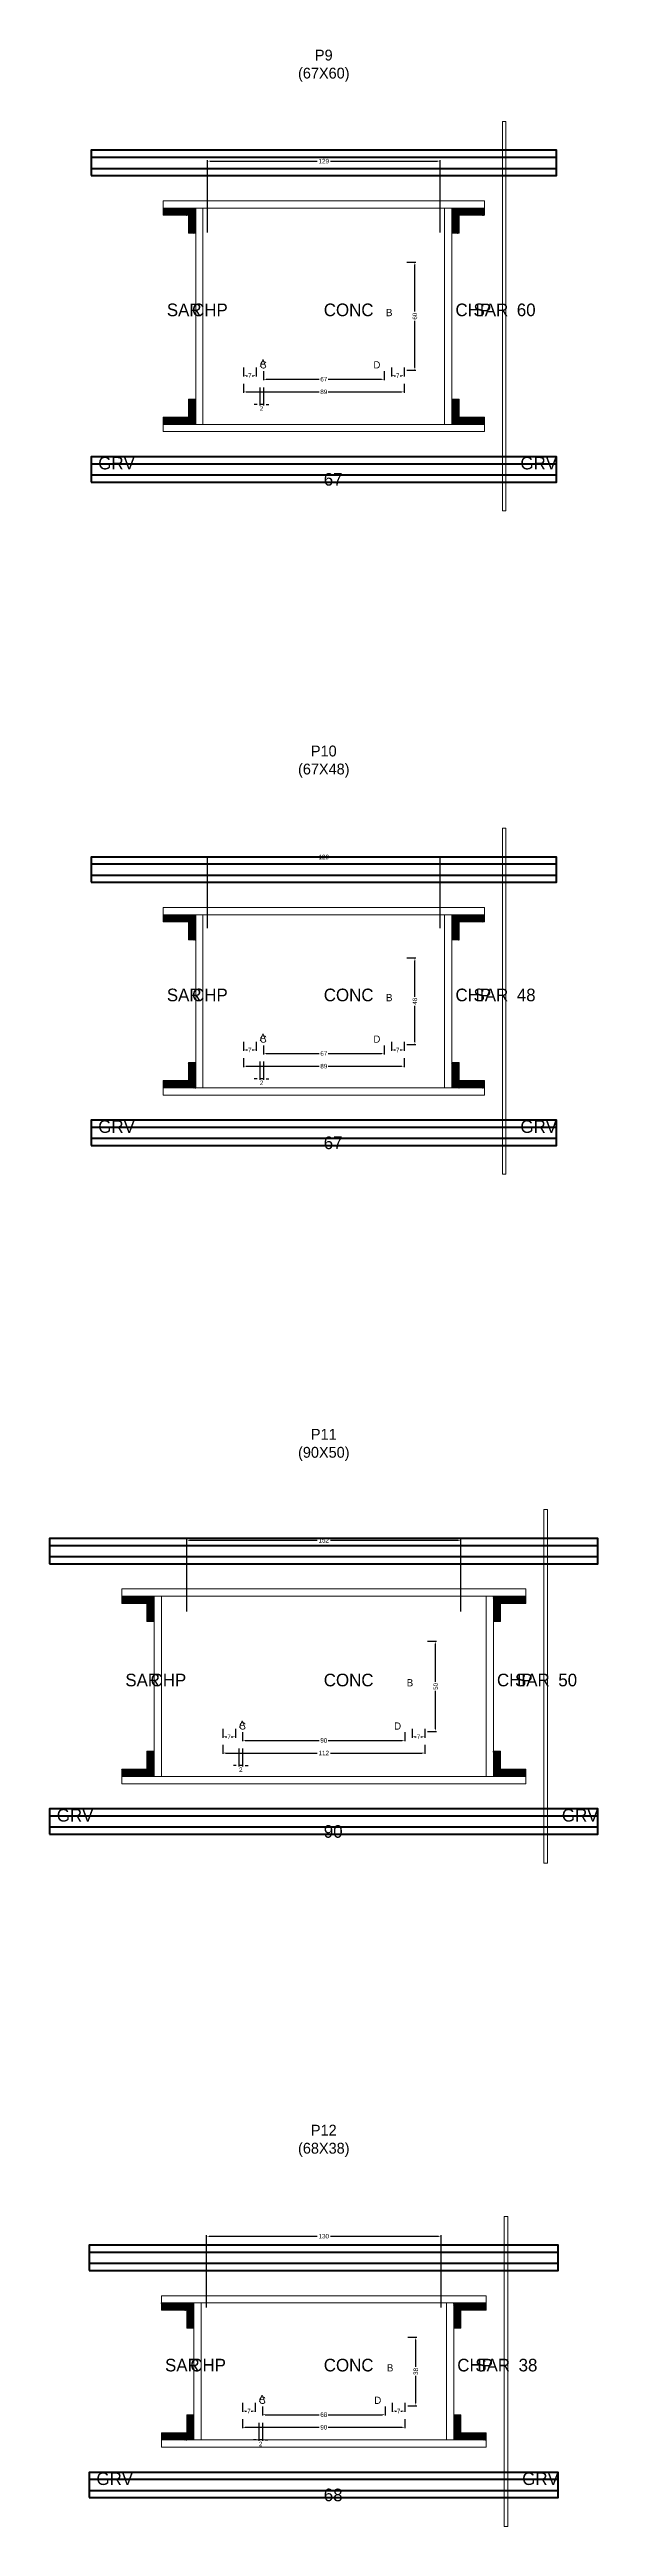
# Model space of a CAD drawing. Header units: centimetres. Extents: x -8500 to 4121, y -7606 to 295.
# Drawn here: x -152 to 152, y -4126 to -2752 of the extents above; entities that cross this region are included whole.
import ezdxf

# ---------------------------------------------------------------- set-up
doc = ezdxf.new("R2010")
doc.units = ezdxf.units.CM
for name, color, linetype in [('COTA', 241, 'Continuous'), ('GRAVATA', 224, 'Continuous'), ('Hachura', 251, 'Continuous'), ('NOMENCLATURA', 7, 'Continuous'), ('SARRAFO', 251, 'Continuous'), ('Texto Seção', 7, 'Continuous')]:
    doc.layers.add(name, color=color, linetype=linetype)
doc.dimstyles.new('cotax2', dxfattribs={"dimtxt": 2.5, "dimasz": 1.5, "dimexe": 0.5, "dimexo": 0.5, "dimgap": 0.5, "dimtad": 1, "dimcen": 2.5, "dimazin": 3, "dimtfac": 1, "dimtmove": 0, "dimatfit": 3})

msp = doc.modelspace()

# ---------------------------------------------------------------- texts
at = {"layer": 'NOMENCLATURA'}
for s, p in [('B', (34.5, -2900)), ('A', (-35.5, -2928)), ('C', (-35.5, -2929)), ('D', (27.5, -2929)), ('B', (34.5, -3280)), ('A', (-35.5, -3302)), ('C', (-35.5, -3303)), ('D', (27.5, -3303)), ('B', (46, -3660)), ('A', (-47, -3683)), ('C', (-47, -3684)), ('D', (39, -3684)), ('B', (35, -4040)), ('A', (-36, -4057)), ('C', (-36, -4058)), ('D', (28, -4058))]:
    msp.add_text(s, height=4, dxfattribs=at).set_placement(p)
at = {"layer": 'NOMENCLATURA', "char_height": 6, "attachment_point": 8}
for s, insert in [('P9\\P(67X60)', (0, -2770)), ('P10\\P(67X48)', (0, -3156)), ('P11\\P(90X50)', (0, -3535)), ('P12\\P(68X38)', (0, -3921))]:
    msp.add_mtext(s, dxfattribs=dict(at, insert=insert))
at = {"layer": 'Texto Seção'}
for s, p in [('SAR', (-87, -2900)), ('CHP', (-73, -2900)), ('CONC', (0, -2900)), ('CHP', (73, -2900)), ('SAR', (83, -2900)), ('60', (107, -2900)), ('GRV', (-125, -2985)), ('GRV', (109, -2985)), ('67', (0, -2994)), ('SAR', (-87, -3280)), ('CHP', (-73, -3280)), ('CONC', (0, -3280)), ('CHP', (73, -3280)), ('SAR', (83, -3280)), ('48', (107, -3280)), ('GRV', (-125, -3353)), ('GRV', (109, -3353)), ('67', (0, -3362)), ('SAR', (-110, -3660)), ('CHP', (-96, -3660)), ('CONC', (0, -3660)), ('CHP', (96, -3660)), ('SAR', (106, -3660)), ('50', (130, -3660)), ('GRV', (-148, -3735)), ('90', (0, -3744)), ('GRV', (132, -3735)), ('SAR', (-88, -4040)), ('CHP', (-74, -4040)), ('CONC', (0, -4040)), ('CHP', (74, -4040)), ('SAR', (84, -4040)), ('38', (108, -4040)), ('GRV', (-126, -4103)), ('68', (0, -4112)), ('GRV', (110, -4103))]:
    msp.add_text(s, height=7, dxfattribs=at).set_placement(p)

# ---------------------------------------------------------------- blocks, each defined once
blk = doc.blocks.new('_CLOSEDFILLED')
at = {"color": 0, "linetype": 'BYBLOCK'}
blk.add_solid([(-1, 0.16), (0, 0), (-1, -0.16)], dxfattribs=at)
blk = doc.blocks.new('*D300')
for p, q in [((-45, -4066.5), (-45, -4071.5)), ((45, -4066.5), (45, -4071.5)), ((-43.5, -4071), (-2.5, -4071)), ((2.5, -4071), (43.5, -4071))]:
    blk.add_line(p, q)
at = {"layer": 'Defpoints'}
for p in [(-45, -4066), (45, -4066), (-45, -4071)]:
    blk.add_point(p, dxfattribs=at)
at = {"layer": 'COTA', "xscale": 1.5, "yscale": 1.5, "rotation": 180}
blk.add_blockref('_CLOSEDFILLED', (-45, -4071), dxfattribs=at)
at = {"layer": 'COTA', "xscale": 1.5, "yscale": 1.5}
blk.add_blockref('_CLOSEDFILLED', (45, -4071), dxfattribs=at)
at = {"layer": 'COTA', "insert": (0, -4071), "char_height": 2.5, "attachment_point": 5}
blk.add_mtext('90', dxfattribs=at)
blk = doc.blocks.new('*D301')
for p, q in [((-34, -4059.5), (-34, -4064.5)), ((-32.5, -4064), (-2.5, -4064)), ((2.5, -4064), (32.5, -4064)), ((34, -4059.5), (34, -4064.5))]:
    blk.add_line(p, q)
at = {"layer": 'Defpoints'}
for p in [(-34, -4059), (-34, -4064), (34, -4059)]:
    blk.add_point(p, dxfattribs=at)
at = {"layer": 'COTA', "xscale": 1.5, "yscale": 1.5, "rotation": 180}
blk.add_blockref('_CLOSEDFILLED', (-34, -4064), dxfattribs=at)
at = {"layer": 'COTA', "xscale": 1.5, "yscale": 1.5}
blk.add_blockref('_CLOSEDFILLED', (34, -4064), dxfattribs=at)
at = {"layer": 'COTA', "insert": (0, -4064), "char_height": 2.5, "attachment_point": 5}
blk.add_mtext('68', dxfattribs=at)
blk = doc.blocks.new('*D302')
for p, q in [((46.5, -4021), (51.5, -4021)), ((51, -4037.5), (51, -4022.5)), ((51, -4057.5), (51, -4042.5)), ((46.5, -4059), (51.5, -4059))]:
    blk.add_line(p, q)
at = {"layer": 'Defpoints'}
for p in [(46, -4021), (46, -4059), (51, -4059)]:
    blk.add_point(p, dxfattribs=at)
at = {"layer": 'COTA', "xscale": 1.5, "yscale": 1.5}
for p, rotation in [((51, -4021), 90), ((51, -4059), 270)]:
    blk.add_blockref('_CLOSEDFILLED', p, dxfattribs=dict(at, rotation=rotation))
at = {"layer": 'COTA', "insert": (51, -4040), "char_height": 2.5, "attachment_point": 5, "rotation": 90}
blk.add_mtext('38', dxfattribs=at)
blk = doc.blocks.new('*D303')
for p, q in [((-45, -4057.5), (-45, -4062.5)), ((-43.5, -4062), (-42.75, -4062)), ((-40.25, -4062), (-39.5, -4062)), ((-38, -4057.5), (-38, -4062.5))]:
    blk.add_line(p, q)
at = {"layer": 'Defpoints'}
for p in [(-45, -4057), (-45, -4062), (-38, -4057)]:
    blk.add_point(p, dxfattribs=at)
at = {"layer": 'COTA', "xscale": 1.5, "yscale": 1.5, "rotation": 180}
blk.add_blockref('_CLOSEDFILLED', (-45, -4062), dxfattribs=at)
at = {"layer": 'COTA', "xscale": 1.5, "yscale": 1.5}
blk.add_blockref('_CLOSEDFILLED', (-38, -4062), dxfattribs=at)
at = {"layer": 'COTA', "insert": (-41.5, -4062), "char_height": 2.5, "attachment_point": 5}
blk.add_mtext('7', dxfattribs=at)
blk = doc.blocks.new('*D304')
for p, q in [((38, -4057.5), (38, -4062.5)), ((39.5, -4062), (40.25, -4062)), ((42.75, -4062), (43.5, -4062)), ((45, -4057.5), (45, -4062.5))]:
    blk.add_line(p, q)
at = {"layer": 'Defpoints'}
for p in [(38, -4057), (38, -4062), (45, -4057)]:
    blk.add_point(p, dxfattribs=at)
at = {"layer": 'COTA', "xscale": 1.5, "yscale": 1.5, "rotation": 180}
blk.add_blockref('_CLOSEDFILLED', (38, -4062), dxfattribs=at)
at = {"layer": 'COTA', "xscale": 1.5, "yscale": 1.5}
blk.add_blockref('_CLOSEDFILLED', (45, -4062), dxfattribs=at)
at = {"layer": 'COTA', "insert": (41.5, -4062), "char_height": 2.5, "attachment_point": 5}
blk.add_mtext('7', dxfattribs=at)
blk = doc.blocks.new('*D305')
for p, q in [((-65, -4004.5), (-65, -3964.5)), ((-63.5, -3965), (-3.75, -3965)), ((3.75, -3965), (63.5, -3965)), ((65, -4004.5), (65, -3964.5))]:
    blk.add_line(p, q)
at = {"layer": 'Defpoints'}
for p in [(-65, -3965), (-65, -4005), (65, -4005)]:
    blk.add_point(p, dxfattribs=at)
at = {"layer": 'COTA', "xscale": 1.5, "yscale": 1.5, "rotation": 180}
blk.add_blockref('_CLOSEDFILLED', (-65, -3965), dxfattribs=at)
at = {"layer": 'COTA', "xscale": 1.5, "yscale": 1.5}
blk.add_blockref('_CLOSEDFILLED', (65, -3965), dxfattribs=at)
at = {"layer": 'COTA', "insert": (0, -3965), "char_height": 2.5, "attachment_point": 5}
blk.add_mtext('130', dxfattribs=at)
blk = doc.blocks.new('*D274')
for p, q in [((-56, -3692.5), (-56, -3697.5)), ((56, -3692.5), (56, -3697.5)), ((-54.5, -3697), (-3.75, -3697)), ((3.75, -3697), (54.5, -3697))]:
    blk.add_line(p, q)
at = {"layer": 'Defpoints'}
for p in [(-56, -3692), (56, -3692), (-56, -3697)]:
    blk.add_point(p, dxfattribs=at)
at = {"layer": 'COTA', "xscale": 1.5, "yscale": 1.5, "rotation": 180}
blk.add_blockref('_CLOSEDFILLED', (-56, -3697), dxfattribs=at)
at = {"layer": 'COTA', "xscale": 1.5, "yscale": 1.5}
blk.add_blockref('_CLOSEDFILLED', (56, -3697), dxfattribs=at)
at = {"layer": 'COTA', "insert": (0, -3697), "char_height": 2.5, "attachment_point": 5}
blk.add_mtext('112', dxfattribs=at)
blk = doc.blocks.new('*D275')
for p, q in [((-45, -3685.5), (-45, -3690.5)), ((-43.5, -3690), (-2.5, -3690)), ((2.5, -3690), (43.5, -3690)), ((45, -3685.5), (45, -3690.5))]:
    blk.add_line(p, q)
at = {"layer": 'Defpoints'}
for p in [(-45, -3685), (-45, -3690), (45, -3685)]:
    blk.add_point(p, dxfattribs=at)
at = {"layer": 'COTA', "xscale": 1.5, "yscale": 1.5, "rotation": 180}
blk.add_blockref('_CLOSEDFILLED', (-45, -3690), dxfattribs=at)
at = {"layer": 'COTA', "xscale": 1.5, "yscale": 1.5}
blk.add_blockref('_CLOSEDFILLED', (45, -3690), dxfattribs=at)
at = {"layer": 'COTA', "insert": (0, -3690), "char_height": 2.5, "attachment_point": 5}
blk.add_mtext('90', dxfattribs=at)
blk = doc.blocks.new('*D276')
for p, q in [((57.5, -3635), (62.5, -3635)), ((62, -3657.5), (62, -3636.5)), ((62, -3683.5), (62, -3662.5)), ((57.5, -3685), (62.5, -3685))]:
    blk.add_line(p, q)
at = {"layer": 'Defpoints'}
for p in [(57, -3635), (57, -3685), (62, -3685)]:
    blk.add_point(p, dxfattribs=at)
at = {"layer": 'COTA', "xscale": 1.5, "yscale": 1.5}
for p, rotation in [((62, -3635), 90), ((62, -3685), 270)]:
    blk.add_blockref('_CLOSEDFILLED', p, dxfattribs=dict(at, rotation=rotation))
at = {"layer": 'COTA', "insert": (62, -3660), "char_height": 2.5, "attachment_point": 5, "rotation": 90}
blk.add_mtext('50', dxfattribs=at)
blk = doc.blocks.new('*D277')
for p, q in [((-56, -3683.5), (-56, -3688.5)), ((-54.5, -3688), (-53.75, -3688)), ((-51.25, -3688), (-50.5, -3688)), ((-49, -3683.5), (-49, -3688.5))]:
    blk.add_line(p, q)
at = {"layer": 'Defpoints'}
for p in [(-56, -3683), (-56, -3688), (-49, -3683)]:
    blk.add_point(p, dxfattribs=at)
at = {"layer": 'COTA', "xscale": 1.5, "yscale": 1.5, "rotation": 180}
blk.add_blockref('_CLOSEDFILLED', (-56, -3688), dxfattribs=at)
at = {"layer": 'COTA', "xscale": 1.5, "yscale": 1.5}
blk.add_blockref('_CLOSEDFILLED', (-49, -3688), dxfattribs=at)
at = {"layer": 'COTA', "insert": (-52.5, -3688), "char_height": 2.5, "attachment_point": 5}
blk.add_mtext('7', dxfattribs=at)
blk = doc.blocks.new('*D278')
for p, q in [((49, -3683.5), (49, -3688.5)), ((50.5, -3688), (51.25, -3688)), ((53.75, -3688), (54.5, -3688)), ((56, -3683.5), (56, -3688.5))]:
    blk.add_line(p, q)
at = {"layer": 'Defpoints'}
for p in [(49, -3683), (49, -3688), (56, -3683)]:
    blk.add_point(p, dxfattribs=at)
at = {"layer": 'COTA', "xscale": 1.5, "yscale": 1.5, "rotation": 180}
blk.add_blockref('_CLOSEDFILLED', (49, -3688), dxfattribs=at)
at = {"layer": 'COTA', "xscale": 1.5, "yscale": 1.5}
blk.add_blockref('_CLOSEDFILLED', (56, -3688), dxfattribs=at)
at = {"layer": 'COTA', "insert": (52.5, -3688), "char_height": 2.5, "attachment_point": 5}
blk.add_mtext('7', dxfattribs=at)
blk = doc.blocks.new('*D279')
for p, q in [((-76, -3618.5), (-76, -3578.5)), ((-74.5, -3579), (-3.75, -3579)), ((3.75, -3579), (74.5, -3579)), ((76, -3618.5), (76, -3578.5))]:
    blk.add_line(p, q)
at = {"layer": 'Defpoints'}
for p in [(-76, -3579), (-76, -3619), (76, -3619)]:
    blk.add_point(p, dxfattribs=at)
at = {"layer": 'COTA', "xscale": 1.5, "yscale": 1.5, "rotation": 180}
blk.add_blockref('_CLOSEDFILLED', (-76, -3579), dxfattribs=at)
at = {"layer": 'COTA', "xscale": 1.5, "yscale": 1.5}
blk.add_blockref('_CLOSEDFILLED', (76, -3579), dxfattribs=at)
at = {"layer": 'COTA', "insert": (0, -3579), "char_height": 2.5, "attachment_point": 5}
blk.add_mtext('152', dxfattribs=at)
blk = doc.blocks.new('*D248')
for p, q in [((-44.5, -3311.5), (-44.5, -3316.5)), ((-43, -3316), (-2.5, -3316)), ((2.5, -3316), (43, -3316)), ((44.5, -3311.5), (44.5, -3316.5))]:
    blk.add_line(p, q)
at = {"layer": 'Defpoints'}
for p in [(-44.5, -3311), (44.5, -3311), (-44.5, -3316)]:
    blk.add_point(p, dxfattribs=at)
at = {"layer": 'COTA', "xscale": 1.5, "yscale": 1.5, "rotation": 180}
blk.add_blockref('_CLOSEDFILLED', (-44.5, -3316), dxfattribs=at)
at = {"layer": 'COTA', "xscale": 1.5, "yscale": 1.5}
blk.add_blockref('_CLOSEDFILLED', (44.5, -3316), dxfattribs=at)
at = {"layer": 'COTA', "insert": (0, -3316), "char_height": 2.5, "attachment_point": 5}
blk.add_mtext('89', dxfattribs=at)
blk = doc.blocks.new('*D249')
for p, q in [((-33.5, -3304.5), (-33.5, -3309.5)), ((-32, -3309), (-2.5, -3309)), ((2.5, -3309), (32, -3309)), ((33.5, -3304.5), (33.5, -3309.5))]:
    blk.add_line(p, q)
at = {"layer": 'Defpoints'}
for p in [(-33.5, -3304), (-33.5, -3309), (33.5, -3304)]:
    blk.add_point(p, dxfattribs=at)
at = {"layer": 'COTA', "xscale": 1.5, "yscale": 1.5, "rotation": 180}
blk.add_blockref('_CLOSEDFILLED', (-33.5, -3309), dxfattribs=at)
at = {"layer": 'COTA', "xscale": 1.5, "yscale": 1.5}
blk.add_blockref('_CLOSEDFILLED', (33.5, -3309), dxfattribs=at)
at = {"layer": 'COTA', "insert": (0, -3309), "char_height": 2.5, "attachment_point": 5}
blk.add_mtext('67', dxfattribs=at)
blk = doc.blocks.new('*D250')
for p, q in [((46, -3256), (51, -3256)), ((50.5, -3277.5), (50.5, -3257.5)), ((50.5, -3302.5), (50.5, -3282.5)), ((46, -3304), (51, -3304))]:
    blk.add_line(p, q)
at = {"layer": 'Defpoints'}
for p in [(45.5, -3256), (45.5, -3304), (50.5, -3304)]:
    blk.add_point(p, dxfattribs=at)
at = {"layer": 'COTA', "xscale": 1.5, "yscale": 1.5}
for p, rotation in [((50.5, -3256), 90), ((50.5, -3304), 270)]:
    blk.add_blockref('_CLOSEDFILLED', p, dxfattribs=dict(at, rotation=rotation))
at = {"layer": 'COTA', "insert": (50.5, -3280), "char_height": 2.5, "attachment_point": 5, "rotation": 90}
blk.add_mtext('48', dxfattribs=at)
blk = doc.blocks.new('*D251')
for p, q in [((-44.5, -3302.5), (-44.5, -3307.5)), ((-43, -3307), (-42.25, -3307)), ((-39.75, -3307), (-39, -3307)), ((-37.5, -3302.5), (-37.5, -3307.5))]:
    blk.add_line(p, q)
at = {"layer": 'Defpoints'}
for p in [(-44.5, -3302), (-44.5, -3307), (-37.5, -3302)]:
    blk.add_point(p, dxfattribs=at)
at = {"layer": 'COTA', "xscale": 1.5, "yscale": 1.5, "rotation": 180}
blk.add_blockref('_CLOSEDFILLED', (-44.5, -3307), dxfattribs=at)
at = {"layer": 'COTA', "xscale": 1.5, "yscale": 1.5}
blk.add_blockref('_CLOSEDFILLED', (-37.5, -3307), dxfattribs=at)
at = {"layer": 'COTA', "insert": (-41, -3307), "char_height": 2.5, "attachment_point": 5}
blk.add_mtext('7', dxfattribs=at)
blk = doc.blocks.new('*D252')
for p, q in [((37.5, -3302.5), (37.5, -3307.5)), ((39, -3307), (39.75, -3307)), ((42.25, -3307), (43, -3307)), ((44.5, -3302.5), (44.5, -3307.5))]:
    blk.add_line(p, q)
at = {"layer": 'Defpoints'}
for p in [(37.5, -3302), (37.5, -3307), (44.5, -3302)]:
    blk.add_point(p, dxfattribs=at)
at = {"layer": 'COTA', "xscale": 1.5, "yscale": 1.5, "rotation": 180}
blk.add_blockref('_CLOSEDFILLED', (37.5, -3307), dxfattribs=at)
at = {"layer": 'COTA', "xscale": 1.5, "yscale": 1.5}
blk.add_blockref('_CLOSEDFILLED', (44.5, -3307), dxfattribs=at)
at = {"layer": 'COTA', "insert": (41, -3307), "char_height": 2.5, "attachment_point": 5}
blk.add_mtext('7', dxfattribs=at)
blk = doc.blocks.new('*D253')
for p, q in [((-64.5, -3239.5), (-64.5, -3199.5)), ((-63, -3200), (-3.75, -3200)), ((3.75, -3200), (63, -3200)), ((64.5, -3239.5), (64.5, -3199.5))]:
    blk.add_line(p, q)
at = {"layer": 'Defpoints'}
for p in [(-64.5, -3200), (-64.5, -3240), (64.5, -3240)]:
    blk.add_point(p, dxfattribs=at)
at = {"layer": 'COTA', "xscale": 1.5, "yscale": 1.5, "rotation": 180}
blk.add_blockref('_CLOSEDFILLED', (-64.5, -3200), dxfattribs=at)
at = {"layer": 'COTA', "xscale": 1.5, "yscale": 1.5}
blk.add_blockref('_CLOSEDFILLED', (64.5, -3200), dxfattribs=at)
at = {"layer": 'COTA', "insert": (0, -3200), "char_height": 2.5, "attachment_point": 5}
blk.add_mtext('129', dxfattribs=at)
blk = doc.blocks.new('*D222')
for p, q in [((-44.5, -2937.5), (-44.5, -2942.5)), ((44.5, -2937.5), (44.5, -2942.5)), ((-43, -2942), (-2.5, -2942)), ((2.5, -2942), (43, -2942))]:
    blk.add_line(p, q)
at = {"layer": 'Defpoints'}
for p in [(-44.5, -2937), (44.5, -2937), (-44.5, -2942)]:
    blk.add_point(p, dxfattribs=at)
at = {"layer": 'COTA', "xscale": 1.5, "yscale": 1.5, "rotation": 180}
blk.add_blockref('_CLOSEDFILLED', (-44.5, -2942), dxfattribs=at)
at = {"layer": 'COTA', "xscale": 1.5, "yscale": 1.5}
blk.add_blockref('_CLOSEDFILLED', (44.5, -2942), dxfattribs=at)
at = {"layer": 'COTA', "insert": (0, -2942), "char_height": 2.5, "attachment_point": 5}
blk.add_mtext('89', dxfattribs=at)
blk = doc.blocks.new('*D223')
for p, q in [((-33.5, -2930.5), (-33.5, -2935.5)), ((-32, -2935), (-2.5, -2935)), ((2.5, -2935), (32, -2935)), ((33.5, -2930.5), (33.5, -2935.5))]:
    blk.add_line(p, q)
at = {"layer": 'Defpoints'}
for p in [(-33.5, -2930), (-33.5, -2935), (33.5, -2930)]:
    blk.add_point(p, dxfattribs=at)
at = {"layer": 'COTA', "xscale": 1.5, "yscale": 1.5, "rotation": 180}
blk.add_blockref('_CLOSEDFILLED', (-33.5, -2935), dxfattribs=at)
at = {"layer": 'COTA', "xscale": 1.5, "yscale": 1.5}
blk.add_blockref('_CLOSEDFILLED', (33.5, -2935), dxfattribs=at)
at = {"layer": 'COTA', "insert": (0, -2935), "char_height": 2.5, "attachment_point": 5}
blk.add_mtext('67', dxfattribs=at)
blk = doc.blocks.new('*D224')
for p, q in [((46, -2870), (51, -2870)), ((50.5, -2897.5), (50.5, -2871.5)), ((50.5, -2928.5), (50.5, -2902.5)), ((46, -2930), (51, -2930))]:
    blk.add_line(p, q)
at = {"layer": 'Defpoints'}
for p in [(45.5, -2870), (45.5, -2930), (50.5, -2930)]:
    blk.add_point(p, dxfattribs=at)
at = {"layer": 'COTA', "xscale": 1.5, "yscale": 1.5}
for p, rotation in [((50.5, -2870), 90), ((50.5, -2930), 270)]:
    blk.add_blockref('_CLOSEDFILLED', p, dxfattribs=dict(at, rotation=rotation))
at = {"layer": 'COTA', "insert": (50.5, -2900), "char_height": 2.5, "attachment_point": 5, "rotation": 90}
blk.add_mtext('60', dxfattribs=at)
blk = doc.blocks.new('*D225')
for p, q in [((-44.5, -2928.5), (-44.5, -2933.5)), ((-43, -2933), (-42.25, -2933)), ((-39.75, -2933), (-39, -2933)), ((-37.5, -2928.5), (-37.5, -2933.5))]:
    blk.add_line(p, q)
at = {"layer": 'Defpoints'}
for p in [(-44.5, -2928), (-44.5, -2933), (-37.5, -2928)]:
    blk.add_point(p, dxfattribs=at)
at = {"layer": 'COTA', "xscale": 1.5, "yscale": 1.5, "rotation": 180}
blk.add_blockref('_CLOSEDFILLED', (-44.5, -2933), dxfattribs=at)
at = {"layer": 'COTA', "xscale": 1.5, "yscale": 1.5}
blk.add_blockref('_CLOSEDFILLED', (-37.5, -2933), dxfattribs=at)
at = {"layer": 'COTA', "insert": (-41, -2933), "char_height": 2.5, "attachment_point": 5}
blk.add_mtext('7', dxfattribs=at)
blk = doc.blocks.new('*D226')
for p, q in [((37.5, -2928.5), (37.5, -2933.5)), ((39, -2933), (39.75, -2933)), ((42.25, -2933), (43, -2933)), ((44.5, -2928.5), (44.5, -2933.5))]:
    blk.add_line(p, q)
at = {"layer": 'Defpoints'}
for p in [(37.5, -2928), (37.5, -2933), (44.5, -2928)]:
    blk.add_point(p, dxfattribs=at)
at = {"layer": 'COTA', "xscale": 1.5, "yscale": 1.5, "rotation": 180}
blk.add_blockref('_CLOSEDFILLED', (37.5, -2933), dxfattribs=at)
at = {"layer": 'COTA', "xscale": 1.5, "yscale": 1.5}
blk.add_blockref('_CLOSEDFILLED', (44.5, -2933), dxfattribs=at)
at = {"layer": 'COTA', "insert": (41, -2933), "char_height": 2.5, "attachment_point": 5}
blk.add_mtext('7', dxfattribs=at)
blk = doc.blocks.new('*D227')
for p, q in [((-64.5, -2853.5), (-64.5, -2813.5)), ((-63, -2814), (-3.75, -2814)), ((3.75, -2814), (63, -2814)), ((64.5, -2853.5), (64.5, -2813.5))]:
    blk.add_line(p, q)
at = {"layer": 'Defpoints'}
for p in [(-64.5, -2814), (-64.5, -2854), (64.5, -2854)]:
    blk.add_point(p, dxfattribs=at)
at = {"layer": 'COTA', "xscale": 1.5, "yscale": 1.5, "rotation": 180}
blk.add_blockref('_CLOSEDFILLED', (-64.5, -2814), dxfattribs=at)
at = {"layer": 'COTA', "xscale": 1.5, "yscale": 1.5}
blk.add_blockref('_CLOSEDFILLED', (64.5, -2814), dxfattribs=at)
at = {"layer": 'COTA', "insert": (0, -2814), "char_height": 2.5, "attachment_point": 5}
blk.add_mtext('129', dxfattribs=at)

# ---------------------------------------------------------------- dimensions: what is measured, and where the dimension line sits
at = {"layer": 'COTA'}
for base, p1, p2, picture, middle in [((-64.5, -2814), (-64.5, -2854), (64.5, -2854), '*D227', (0, -2814)), ((-44.5, -2933), (-44.5, -2928), (-37.5, -2928), '*D225', (-41, -2933)), ((-44.5, -2942), (-44.5, -2937), (44.5, -2937), '*D222', (0, -2942)), ((-33.5, -2935), (-33.5, -2930), (33.5, -2930), '*D223', (0, -2935)), ((37.5, -2933), (37.5, -2928), (44.5, -2928), '*D226', (41, -2933)), ((-64.5, -3200), (-64.5, -3240), (64.5, -3240), '*D253', (0, -3200)), ((-44.5, -3307), (-44.5, -3302), (-37.5, -3302), '*D251', (-41, -3307)), ((-44.5, -3316), (-44.5, -3311), (44.5, -3311), '*D248', (0, -3316)), ((-33.5, -3309), (-33.5, -3304), (33.5, -3304), '*D249', (0, -3309)), ((37.5, -3307), (37.5, -3302), (44.5, -3302), '*D252', (41, -3307)), ((-76, -3579), (-76, -3619), (76, -3619), '*D279', (0, -3579)), ((-56, -3688), (-56, -3683), (-49, -3683), '*D277', (-52.5, -3688)), ((-56, -3697), (-56, -3692), (56, -3692), '*D274', (0, -3697)), ((-45, -3690), (-45, -3685), (45, -3685), '*D275', (0, -3690)), ((49, -3688), (49, -3683), (56, -3683), '*D278', (52.5, -3688)), ((-65, -3965), (-65, -4005), (65, -4005), '*D305', (0, -3965)), ((-45, -4062), (-45, -4057), (-38, -4057), '*D303', (-41.5, -4062)), ((-45, -4071), (-45, -4066), (45, -4066), '*D300', (0, -4071)), ((-34, -4064), (-34, -4059), (34, -4059), '*D301', (0, -4064)), ((38, -4062), (38, -4057), (45, -4057), '*D304', (41.5, -4062))]:
    dim = msp.add_linear_dim(base=base, p1=p1, p2=p2, dimstyle='cotax2', dxfattribs=at)
    dim.commit()
    dim.dimension.update_dxf_attribs({"geometry": picture, "text_midpoint": middle})
for base, p1, p2, picture, middle in [((50.5, -2930), (45.5, -2930), (45.5, -2870), '*D224', (50.5, -2900)), ((50.5, -3304), (45.5, -3304), (45.5, -3256), '*D250', (50.5, -3280)), ((62, -3685), (57, -3685), (57, -3635), '*D276', (62, -3660)), ((51, -4059), (46, -4059), (46, -4021), '*D302', (51, -4040))]:
    dim = msp.add_linear_dim(base=base, p1=p1, p2=p2, angle=90, dimstyle='cotax2', dxfattribs=at)
    dim.commit()
    dim.dimension.update_dxf_attribs({"geometry": picture, "text_midpoint": middle})
for base, p1, p2 in [((-33.5, -2949), (-33.5, -2939), (-35.5, -2939)), ((-33.5, -3323), (-33.5, -3313), (-35.5, -3313)), ((-45, -3704), (-45, -3694), (-47, -3694)), ((-34, -4078), (-34, -4068), (-36, -4068))]:
    msp.add_linear_dim(base=base, p1=p1, p2=p2, dimstyle='cotax2', dxfattribs=at).render()

# ---------------------------------------------------------------- hatches: boundary and pattern name
at = {"layer": 'SARRAFO'}
h = msp.add_hatch(dxfattribs=at)
h.set_pattern_fill('SOLID', scale=2)
h.paths.add_polyline_path([(-89, -2844), (-75, -2844), (-75, -2840), (-89, -2840)])
h = msp.add_hatch(dxfattribs=at)
h.set_pattern_fill('SOLID', scale=2)
h.paths.add_polyline_path([(-75, -2854), (-71, -2854), (-71, -2840), (-75, -2840)])
h = msp.add_hatch(dxfattribs=at)
h.set_pattern_fill('SOLID', scale=2)
h.paths.add_polyline_path([(71, -2854), (75, -2854), (75, -2840), (71, -2840)])
h = msp.add_hatch(dxfattribs=at)
h.set_pattern_fill('SOLID', scale=2)
h.paths.add_polyline_path([(75, -2844), (89, -2844), (89, -2840), (75, -2840)])
h = msp.add_hatch(dxfattribs=at)
h.set_pattern_fill('SOLID', scale=2)
h.paths.add_polyline_path([(-75, -2960), (-71, -2960), (-71, -2946), (-75, -2946)])
h = msp.add_hatch(dxfattribs=at)
h.set_pattern_fill('SOLID', scale=2)
h.paths.add_polyline_path([(71, -2960), (75, -2960), (75, -2946), (71, -2946)])
h = msp.add_hatch(dxfattribs=at)
h.set_pattern_fill('SOLID', scale=2)
h.paths.add_polyline_path([(-89, -2960), (-75, -2960), (-75, -2956), (-89, -2956)])
h = msp.add_hatch(dxfattribs=at)
h.set_pattern_fill('SOLID', scale=2)
h.paths.add_polyline_path([(75, -2960), (89, -2960), (89, -2956), (75, -2956)])
h = msp.add_hatch(dxfattribs=at)
h.set_pattern_fill('SOLID', scale=2)
h.paths.add_polyline_path([(-89, -3236), (-75, -3236), (-75, -3232), (-89, -3232)])
h = msp.add_hatch(dxfattribs=at)
h.set_pattern_fill('SOLID', scale=2)
h.paths.add_polyline_path([(-75, -3246), (-71, -3246), (-71, -3232), (-75, -3232)])
h = msp.add_hatch(dxfattribs=at)
h.set_pattern_fill('SOLID', scale=2)
h.paths.add_polyline_path([(71, -3246), (75, -3246), (75, -3232), (71, -3232)])
h = msp.add_hatch(dxfattribs=at)
h.set_pattern_fill('SOLID', scale=2)
h.paths.add_polyline_path([(75, -3236), (89, -3236), (89, -3232), (75, -3232)])
h = msp.add_hatch(dxfattribs=at)
h.set_pattern_fill('SOLID', scale=2)
h.paths.add_polyline_path([(-89, -3328), (-75, -3328), (-75, -3324), (-89, -3324)])
h = msp.add_hatch(dxfattribs=at)
h.set_pattern_fill('SOLID', scale=2)
h.paths.add_polyline_path([(-75, -3328), (-71, -3328), (-71, -3314), (-75, -3314)])
h = msp.add_hatch(dxfattribs=at)
h.set_pattern_fill('SOLID', scale=2)
h.paths.add_polyline_path([(71, -3328), (75, -3328), (75, -3314), (71, -3314)])
h = msp.add_hatch(dxfattribs=at)
h.set_pattern_fill('SOLID', scale=2)
h.paths.add_polyline_path([(75, -3328), (89, -3328), (89, -3324), (75, -3324)])
h = msp.add_hatch(dxfattribs=at)
h.set_pattern_fill('SOLID', scale=2)
h.paths.add_polyline_path([(-112, -3614), (-98, -3614), (-98, -3610), (-112, -3610)])
h = msp.add_hatch(dxfattribs=at)
h.set_pattern_fill('SOLID', scale=2)
h.paths.add_polyline_path([(-98, -3624), (-94, -3624), (-94, -3610), (-98, -3610)])
h = msp.add_hatch(dxfattribs=at)
h.set_pattern_fill('SOLID', scale=2)
h.paths.add_polyline_path([(94, -3624), (98, -3624), (98, -3610), (94, -3610)])
h = msp.add_hatch(dxfattribs=at)
h.set_pattern_fill('SOLID', scale=2)
h.paths.add_polyline_path([(98, -3614), (112, -3614), (112, -3610), (98, -3610)])
h = msp.add_hatch(dxfattribs=at)
h.set_pattern_fill('SOLID', scale=2)
h.paths.add_polyline_path([(-112, -3710), (-98, -3710), (-98, -3706), (-112, -3706)])
h = msp.add_hatch(dxfattribs=at)
h.set_pattern_fill('SOLID', scale=2)
h.paths.add_polyline_path([(-98, -3710), (-94, -3710), (-94, -3696), (-98, -3696)])
h = msp.add_hatch(dxfattribs=at)
h.set_pattern_fill('SOLID', scale=2)
h.paths.add_polyline_path([(94, -3710), (98, -3710), (98, -3696), (94, -3696)])
h = msp.add_hatch(dxfattribs=at)
h.set_pattern_fill('SOLID', scale=2)
h.paths.add_polyline_path([(98, -3710), (112, -3710), (112, -3706), (98, -3706)])
h = msp.add_hatch(dxfattribs=at)
h.set_pattern_fill('SOLID', scale=2)
h.paths.add_polyline_path([(-90, -4006), (-76, -4006), (-76, -4002), (-90, -4002)])
h = msp.add_hatch(dxfattribs=at)
h.set_pattern_fill('SOLID', scale=2)
h.paths.add_polyline_path([(-76, -4016), (-72, -4016), (-72, -4002), (-76, -4002)])
h = msp.add_hatch(dxfattribs=at)
h.set_pattern_fill('SOLID', scale=2)
h.paths.add_polyline_path([(72, -4016), (76, -4016), (76, -4002), (72, -4002)])
h = msp.add_hatch(dxfattribs=at)
h.set_pattern_fill('SOLID', scale=2)
h.paths.add_polyline_path([(76, -4006), (90, -4006), (90, -4002), (76, -4002)])
h = msp.add_hatch(dxfattribs=at)
h.set_pattern_fill('SOLID', scale=2)
h.paths.add_polyline_path([(-76, -4078), (-72, -4078), (-72, -4064), (-76, -4064)])
h = msp.add_hatch(dxfattribs=at)
h.set_pattern_fill('SOLID', scale=2)
h.paths.add_polyline_path([(72, -4078), (76, -4078), (76, -4064), (72, -4064)])
h = msp.add_hatch(dxfattribs=at)
h.set_pattern_fill('SOLID', scale=2)
h.paths.add_polyline_path([(-90, -4078), (-76, -4078), (-76, -4074), (-90, -4074)])
h = msp.add_hatch(dxfattribs=at)
h.set_pattern_fill('SOLID', scale=2)
h.paths.add_polyline_path([(76, -4078), (90, -4078), (90, -4074), (76, -4074)])

# ---------------------------------------------------------------- linework, layer by layer
at = {"layer": 'GRAVATA', "lineweight": 50}
for points in [[(-129, -2822), (129, -2822), (129, -2808), (-129, -2808)], [(-129, -2818), (129, -2818), (129, -2812), (-129, -2812)], [(-129, -2992), (129, -2992), (129, -2978), (-129, -2978)], [(-129, -2988), (129, -2988), (129, -2982), (-129, -2982)], [(-129, -3214), (129, -3214), (129, -3200), (-129, -3200)], [(-129, -3210), (129, -3210), (129, -3204), (-129, -3204)], [(-129, -3360), (129, -3360), (129, -3346), (-129, -3346)], [(-129, -3356), (129, -3356), (129, -3350), (-129, -3350)], [(-152, -3592), (152, -3592), (152, -3578), (-152, -3578)], [(-152, -3588), (152, -3588), (152, -3582), (-152, -3582)], [(-152, -3742), (152, -3742), (152, -3728), (-152, -3728)], [(-152, -3738), (152, -3738), (152, -3732), (-152, -3732)], [(-130, -3984), (130, -3984), (130, -3970), (-130, -3970)], [(-130, -3980), (130, -3980), (130, -3974), (-130, -3974)], [(-130, -4110), (130, -4110), (130, -4096), (-130, -4096)], [(-130, -4106), (130, -4106), (130, -4100), (-130, -4100)]]:
    msp.add_lwpolyline(points, close=True, dxfattribs=at)
at = {"layer": 'Hachura', "lineweight": 13}
for points in [[(99, -3008), (101, -3008), (101, -2792), (99, -2792)], [(99, -3376), (101, -3376), (101, -3184), (99, -3184)], [(122, -3758), (124, -3758), (124, -3562), (122, -3562)], [(100, -4126), (102, -4126), (102, -3954), (100, -3954)]]:
    msp.add_lwpolyline(points, close=True, dxfattribs=at)
at = {"layer": 'Hachura', "lineweight": 18}
for points in [[(-89, -2840), (89, -2840), (89, -2836), (-89, -2836)], [(-71, -2960), (-67, -2960), (-67, -2840), (-71, -2840)], [(67, -2960), (71, -2960), (71, -2840), (67, -2840)], [(-89, -2964), (89, -2964), (89, -2960), (-89, -2960)], [(-89, -3232), (89, -3232), (89, -3228), (-89, -3228)], [(-71, -3328), (-67, -3328), (-67, -3232), (-71, -3232)], [(67, -3328), (71, -3328), (71, -3232), (67, -3232)], [(-89, -3332), (89, -3332), (89, -3328), (-89, -3328)], [(-112, -3610), (112, -3610), (112, -3606), (-112, -3606)], [(-94, -3710), (-90, -3710), (-90, -3610), (-94, -3610)], [(90, -3710), (94, -3710), (94, -3610), (90, -3610)], [(-112, -3714), (112, -3714), (112, -3710), (-112, -3710)], [(-90, -4002), (90, -4002), (90, -3998), (-90, -3998)], [(-72, -4078), (-68, -4078), (-68, -4002), (-72, -4002)], [(68, -4078), (72, -4078), (72, -4002), (68, -4002)], [(-90, -4082), (90, -4082), (90, -4078), (-90, -4078)]]:
    msp.add_lwpolyline(points, close=True, dxfattribs=at)
at = {"layer": 'SARRAFO', "lineweight": 13}
for points in [[(-89, -2844), (-75, -2844), (-75, -2840), (-89, -2840)], [(-75, -2854), (-71, -2854), (-71, -2840), (-75, -2840)], [(71, -2854), (75, -2854), (75, -2840), (71, -2840)], [(75, -2844), (89, -2844), (89, -2840), (75, -2840)], [(-75, -2960), (-71, -2960), (-71, -2946), (-75, -2946)], [(71, -2960), (75, -2960), (75, -2946), (71, -2946)], [(-89, -2960), (-75, -2960), (-75, -2956), (-89, -2956)], [(75, -2960), (89, -2960), (89, -2956), (75, -2956)], [(-89, -3236), (-75, -3236), (-75, -3232), (-89, -3232)], [(-75, -3246), (-71, -3246), (-71, -3232), (-75, -3232)], [(71, -3246), (75, -3246), (75, -3232), (71, -3232)], [(75, -3236), (89, -3236), (89, -3232), (75, -3232)], [(-89, -3328), (-75, -3328), (-75, -3324), (-89, -3324)], [(-75, -3328), (-71, -3328), (-71, -3314), (-75, -3314)], [(71, -3328), (75, -3328), (75, -3314), (71, -3314)], [(75, -3328), (89, -3328), (89, -3324), (75, -3324)], [(-112, -3614), (-98, -3614), (-98, -3610), (-112, -3610)], [(-98, -3624), (-94, -3624), (-94, -3610), (-98, -3610)], [(94, -3624), (98, -3624), (98, -3610), (94, -3610)], [(98, -3614), (112, -3614), (112, -3610), (98, -3610)], [(-112, -3710), (-98, -3710), (-98, -3706), (-112, -3706)], [(-98, -3710), (-94, -3710), (-94, -3696), (-98, -3696)], [(94, -3710), (98, -3710), (98, -3696), (94, -3696)], [(98, -3710), (112, -3710), (112, -3706), (98, -3706)], [(-90, -4006), (-76, -4006), (-76, -4002), (-90, -4002)], [(-76, -4016), (-72, -4016), (-72, -4002), (-76, -4002)], [(72, -4016), (76, -4016), (76, -4002), (72, -4002)], [(76, -4006), (90, -4006), (90, -4002), (76, -4002)], [(-76, -4078), (-72, -4078), (-72, -4064), (-76, -4064)], [(72, -4078), (76, -4078), (76, -4064), (72, -4064)], [(-90, -4078), (-76, -4078), (-76, -4074), (-90, -4074)], [(76, -4078), (90, -4078), (90, -4074), (76, -4074)]]:
    msp.add_lwpolyline(points, close=True, dxfattribs=at)

msp.set_redraw_order([(e.dxf.handle, doc.entitydb.next_handle()) for e in msp.query("TEXT MTEXT ATTDEF DIMENSION ARC_DIMENSION")])  # texts and dimensions are drawn at this point

doc.saveas('drawing.dxf')
